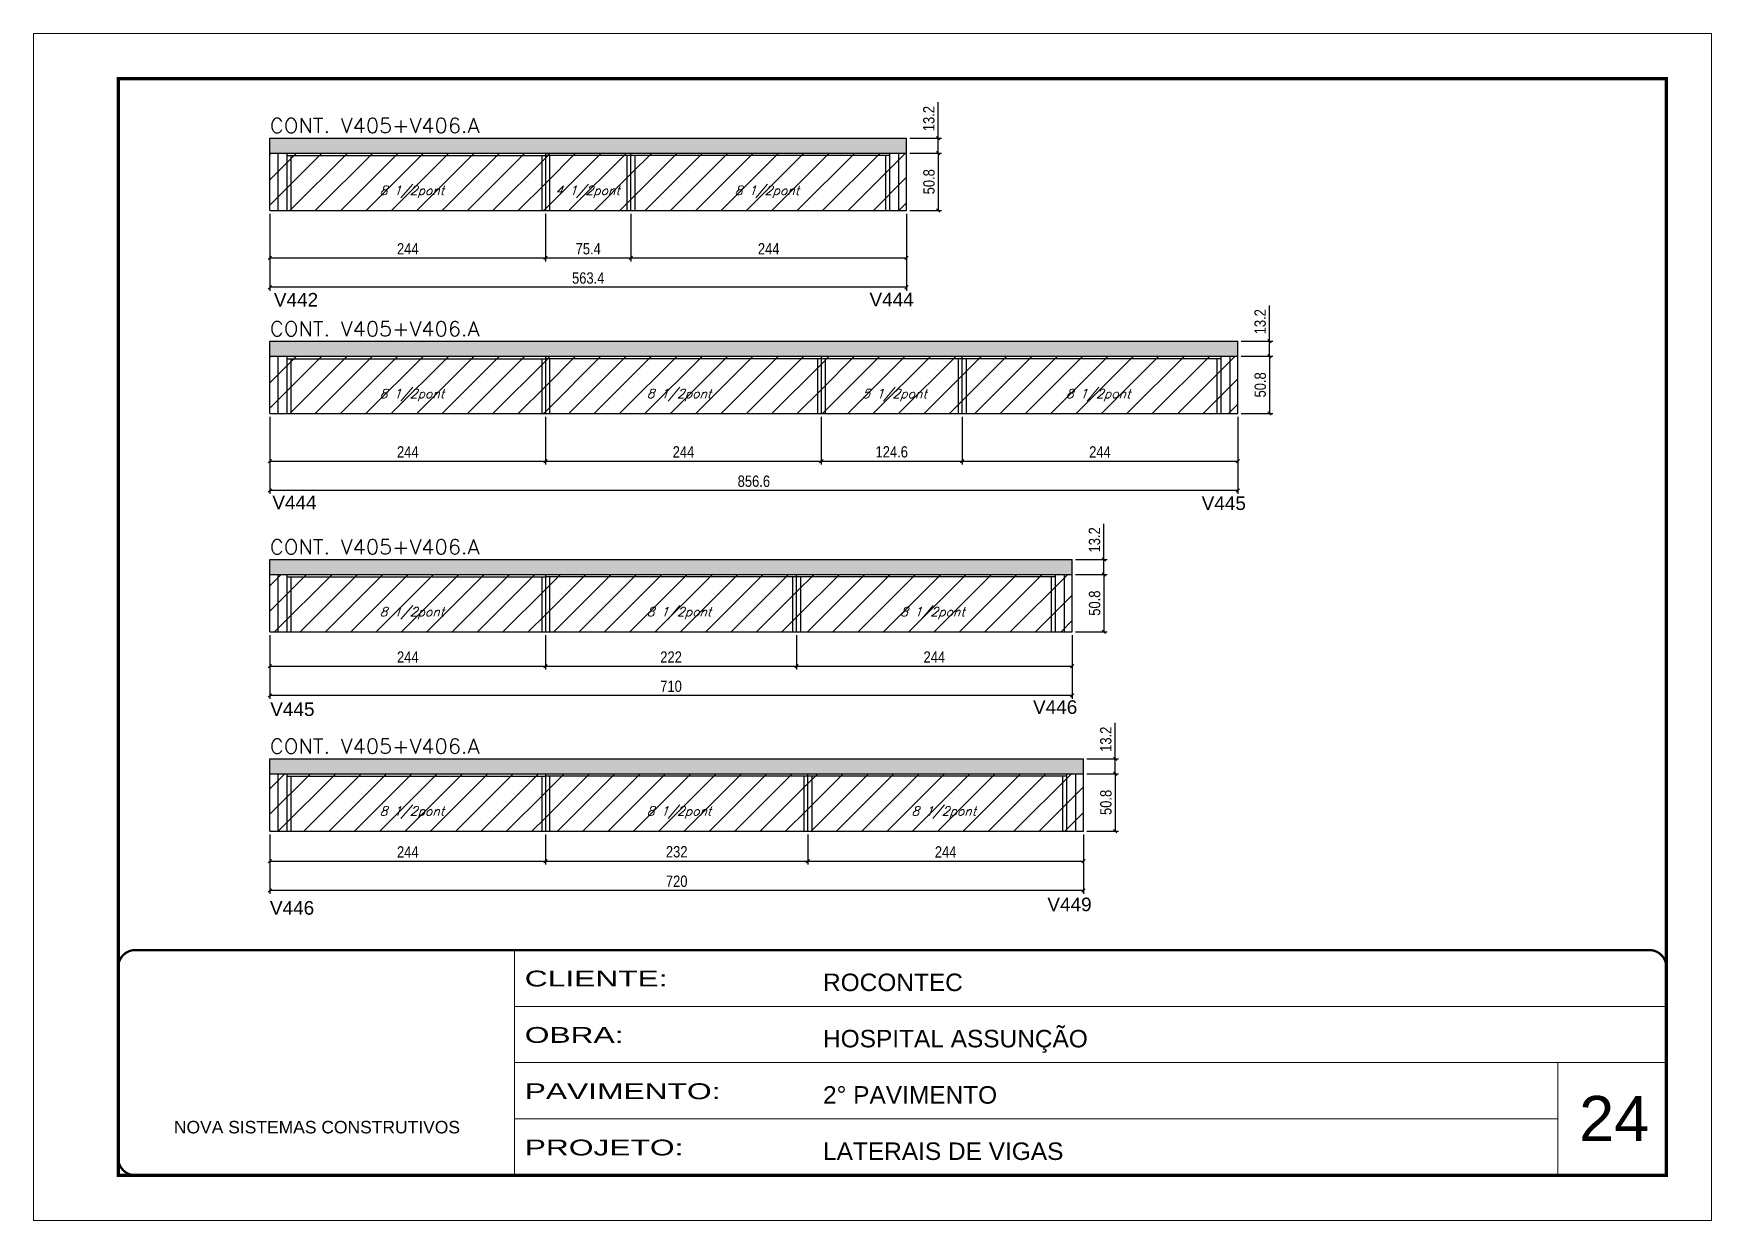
# Model space of a CAD drawing. Extents: x 137137 to 143418, y 10464 to 34486.
# Drawn here: x 141906 to 143391, y 27693 to 28743 of the extents above; entities that cross this region are included whole.
import ezdxf

# ---------------------------------------------------------------- set-up
doc = ezdxf.new("R2010")
doc.units = 0
doc.linetypes.add('CONTINUO', pattern=[0])
doc.linetypes.add('DASHED', pattern=[0.75, 0.5, -0.25])
for name, color, linetype in [('5', 5, 'Continuous'), ('COTA', 241, 'Continuous'), ('Painéis', 200, 'Continuous'), ('Reaproveitamento', 251, 'Continuous'), ('SARR_2.2x7', 40, 'Continuous'), ('SARR_3.5x7', 81, 'Continuous'), ('texto', 7, 'Continuous')]:
    doc.layers.add(name, color=color, linetype=linetype)
for name, color, linetype, lineweight in [('CARIMBO', 255, 'Continuous', 9), ('Folhas', 255, 'Continuous', 9), ('SARRAFO DE PRESSAO', 251, 'DASHED', 9), ('Texto Seção', 7, 'Continuous', 15)]:
    doc.layers.add(name, color=color, linetype=linetype, lineweight=lineweight)
doc.styles.add('ARIAL', font='arial.ttf')
doc.styles.add('COTA TECNICA', font='techl___.ttf', dxfattribs={"height": 10})
doc.styles.add('REGUA-120', font='ROMANS.shx', dxfattribs={"height": 15})
doc.styles.add('Romans', font='romans.shx')
doc.styles.get("Standard").update_dxf_attribs({"font": 'arial.ttf'})
doc.styles.add('Tecnologia', font='')
doc.styles.get('Tecnologia').set_extended_font_data('Forgotten Futurist')
doc.dimstyles.new('PAINEL', dxfattribs={"dimtxt": 10, "dimasz": 3, "dimexe": 3, "dimexo": 3, "dimgap": 3, "dimtad": 1, "dimdec": 1, "dimzin": 12, "dimdsep": 46, "dimtxsty": 'COTA TECNICA', "dimblk1": 'OBLIQUE', "dimblk2": 'OBLIQUE', "dimsah": 1, "dimcen": 0.9, "dimclrd": 4, "dimclre": 4, "dimclrt": 240, "dimadec": 1, "dimazin": 3, "dimtfac": 1, "dimtdec": 1, "dimtmove": 0, "dimatfit": 3, "dimfxl": 1, "dimtolj": 1, "dimtzin": 12, "dimarcsym": 0})
pattern_1 = [(45, (1585, -4e-12), (-11.2253202, 11.2253202), [])]

msp = doc.modelspace()

# ---------------------------------------------------------------- texts
at = {"layer": '5', "linetype": 'Continuous'}
for s, p in [('V442', (142118.48, 28501.43)), ('V444', (142645.66, 28501.59)), ('V444', (142117.12, 28322.04)), ('V445', (142939.61, 28321.43)), ('V445', (142115.29, 28139.2)), ('V446', (142790.37, 28141.07)), ('V449', (142803.07, 27966.49)), ('V446', (142115, 27963.37))]:
    msp.add_text(s, height=12, rotation=359.99996, dxfattribs=at).set_placement(p)
at = {"layer": 'CARIMBO', "style": 'ARIAL'}
msp.add_text('24', height=40, dxfattribs=at).set_placement((143273.65, 27763.04))
at = {"layer": 'texto', "color": 2, "char_height": 8, "attachment_point": 5, "style": 'Romans'}
for s, insert in [('{\\Q19;\\C256;8 1/2pont}', (142240.65, 28602.81)), ('{\\Q19;\\C256;4 1/2pont}', (142396.1, 28602.81)), ('{\\Q19;\\C256;8 1/2pont}', (142554.79, 28602.81)), ('{\\Q19;\\C256;8 1/2pont}', (142240.65, 28423.11)), ('{\\Q19;\\C256;8 1/2pont}', (142477.07, 28423.11)), ('{\\Q19;\\C256;5 1/2pont}', (142667.78, 28423.11)), ('{\\Q19;\\C256;8 1/2pont}', (142847.99, 28423.11)), ('{\\Q19;\\C256;8 1/2pont}', (142240.65, 28230.05)), ('{\\Q19;\\C256;8 1/2pont}', (142477.07, 28230.05)), ('{\\Q19;\\C256;8 1/2pont}', (142701.39, 28230.05)), ('{\\Q19;\\C256;8 1/2pont}', (142240.65, 28053.71)), ('{\\Q19;\\C256;8 1/2pont}', (142477.07, 28053.71)), ('{\\Q19;\\C256;8 1/2pont}', (142711.39, 28053.71))]:
    msp.add_mtext(s, dxfattribs=dict(at, insert=insert))
at = {"layer": 'Texto Seção', "style": 'REGUA-120', "width": 1.05}
for p in [(142115.02, 28654.97), (142115.02, 28475.27), (142115.02, 28282.21), (142115.02, 28105.86)]:
    msp.add_text('CONT. V405+V406.A', height=13, dxfattribs=at).set_placement(p)

# ---------------------------------------------------------------- blocks, each defined once
blk = doc.blocks.new('9999999999')
at = {"color": 30, "linetype": 'CONTINUO'}
for p, q in [((98564.6, 34230.2), (98564.6, 34429.4)), ((98564.6, 34379.6), (99584, 34379.6)), ((98564.6, 34329.8), (99488, 34329.8)), ((99584, 34329.8), (99488, 34329.8)), ((99488, 34329.8), (99488, 34230.2)), ((98564.6, 34280), (99488, 34280))]:
    blk.add_line(p, q, dxfattribs=at)
at = {"color": 30, "linetype": 'CONTINUO', "const_width": 2}
blk.add_lwpolyline([(99584, 34230.2), (99584, 34414.4, 0.414214), (99569, 34429.4), (98229, 34429.4, 0.414214), (98214, 34414.4), (98214, 34245.2, 0.414214), (98229, 34230.2), (99584, 34230.2)], format="xyb", dxfattribs=at)
at = {"layer": 'Folhas'}
blk.add_lwpolyline([(98139, 34190.2), (99624, 34190.2), (99624, 35240.2), (98139, 35240.2)], close=True, dxfattribs=at)
at = {"layer": 'Folhas', "color": 30, "const_width": 3}
blk.add_lwpolyline([(98214, 34230.2), (99584, 34230.2), (99584, 35200.2), (98214, 35200.2)], close=True, dxfattribs=at)
at = {"color": 7, "linetype": 'Continuous', "ltscale": 5, "style": 'ARIAL'}
for s, height, p in [('ROCONTEC', 15.48, (98837.7, 34393.1)), ('HOSPITAL ASSUNÇÃO', 15.483, (98837.7, 34343.3)), ('2° PAVIMENTO', 15.483, (98837.7, 34293.5)), ('NOVA SISTEMAS CONSTRUTIVOS', 11.059, (98263.2, 34267.2)), ('LATERAIS DE VIGAS', 15.483, (98837.7, 34243.7))]:
    blk.add_text(s, height=height, dxfattribs=at).set_placement(p)
at = {"layer": 'Folhas', "color": 7, "style": 'Tecnologia', "width": 1.5}
for s, p in [('CLIENTE:', (98573.7, 34397.2)), ('OBRA:', (98573.7, 34347.3)), ('PAVIMENTO:', (98573.7, 34297.5)), ('PROJETO:', (98573.7, 34247.7))]:
    blk.add_text(s, height=14, dxfattribs=at).set_placement(p)
blk = doc.blocks.new('_Oblique')
at = {"color": 0, "linetype": 'ByBlock', "lineweight": -2}
blk.add_line((-0.5, -0.5), (0.5, 0.5), dxfattribs=at)
blk = doc.blocks.new('*D511')
at = {"layer": 'COTA', "color": 4, "lineweight": -2, "ltscale": 25, "transparency": 16777216}
for p, q in [((142115, 28583.4), (142115, 28515.4)), ((142678.4, 28583.4), (142678.4, 28515.4)), ((142678.4, 28518.4), (142115, 28518.4))]:
    blk.add_line(p, q, dxfattribs=at)
at = {"layer": 'Defpoints', "color": 0, "ltscale": 25, "transparency": 16777216}
for p in [(142115, 28586.4), (142678.4, 28586.4), (142115, 28518.4)]:
    blk.add_point(p, dxfattribs=at)
at = {"layer": 'COTA', "color": 4, "lineweight": -2, "ltscale": 25, "transparency": 16777216, "xscale": 3, "yscale": 3, "zscale": 3, "rotation": 180}
blk.add_blockref('_Oblique', (142115, 28518.4), dxfattribs=at)
at = {"layer": 'COTA', "color": 4, "lineweight": -2, "ltscale": 25, "transparency": 16777216, "xscale": 3, "yscale": 3, "zscale": 3}
blk.add_blockref('_Oblique', (142678.4, 28518.4), dxfattribs=at)
at = {"layer": 'COTA', "color": 240, "ltscale": 25, "transparency": 16777216, "insert": (142396.7, 28526.6), "char_height": 10, "attachment_point": 5, "style": 'COTA TECNICA'}
blk.add_mtext('\\A1;563.4', dxfattribs=at)
blk = doc.blocks.new('*D512')
at = {"layer": 'COTA', "color": 4, "lineweight": -2, "ltscale": 25, "transparency": 16777216}
for p, q in [((142115, 28583.4), (142115, 28541.4)), ((142359, 28583.4), (142359, 28541.4)), ((142115, 28544.4), (142359, 28544.4))]:
    blk.add_line(p, q, dxfattribs=at)
at = {"layer": 'Defpoints', "color": 0, "ltscale": 25, "transparency": 16777216}
for p in [(142115, 28586.4), (142359, 28586.4), (142359, 28544.4)]:
    blk.add_point(p, dxfattribs=at)
at = {"layer": 'COTA', "color": 4, "lineweight": -2, "ltscale": 25, "transparency": 16777216, "xscale": 3, "yscale": 3, "zscale": 3, "rotation": 180}
blk.add_blockref('_Oblique', (142115, 28544.4), dxfattribs=at)
at = {"layer": 'COTA', "color": 4, "lineweight": -2, "ltscale": 25, "transparency": 16777216, "xscale": 3, "yscale": 3, "zscale": 3}
blk.add_blockref('_Oblique', (142359, 28544.4), dxfattribs=at)
at = {"layer": 'COTA', "color": 240, "ltscale": 25, "transparency": 16777216, "insert": (142237, 28552.5), "char_height": 10, "attachment_point": 5, "style": 'COTA TECNICA'}
blk.add_mtext('\\A1;244', dxfattribs=at)
blk = doc.blocks.new('*D513')
at = {"layer": 'COTA', "color": 4, "lineweight": -2, "ltscale": 25, "transparency": 16777216}
for p, q in [((142359, 28583.4), (142359, 28541.4)), ((142434.4, 28583.4), (142434.4, 28541.4)), ((142359, 28544.4), (142434.4, 28544.4))]:
    blk.add_line(p, q, dxfattribs=at)
at = {"layer": 'Defpoints', "color": 0, "ltscale": 25, "transparency": 16777216}
for p in [(142359, 28586.4), (142434.4, 28586.4), (142434.4, 28544.4)]:
    blk.add_point(p, dxfattribs=at)
at = {"layer": 'COTA', "color": 4, "lineweight": -2, "ltscale": 25, "transparency": 16777216, "xscale": 3, "yscale": 3, "zscale": 3, "rotation": 180}
blk.add_blockref('_Oblique', (142359, 28544.4), dxfattribs=at)
at = {"layer": 'COTA', "color": 4, "lineweight": -2, "ltscale": 25, "transparency": 16777216, "xscale": 3, "yscale": 3, "zscale": 3}
blk.add_blockref('_Oblique', (142434.4, 28544.4), dxfattribs=at)
at = {"layer": 'COTA', "color": 240, "ltscale": 25, "transparency": 16777216, "insert": (142396.7, 28552.5), "char_height": 10, "attachment_point": 5, "style": 'COTA TECNICA'}
blk.add_mtext('\\A1;75.4', dxfattribs=at)
blk = doc.blocks.new('*D514')
at = {"layer": 'COTA', "color": 4, "lineweight": -2, "ltscale": 25, "transparency": 16777216}
for p, q in [((142434.4, 28583.4), (142434.4, 28541.4)), ((142678.4, 28583.4), (142678.4, 28541.4)), ((142434.4, 28544.4), (142678.4, 28544.4))]:
    blk.add_line(p, q, dxfattribs=at)
at = {"layer": 'Defpoints', "color": 0, "ltscale": 25, "transparency": 16777216}
for p in [(142434.4, 28586.4), (142678.4, 28586.4), (142678.4, 28544.4)]:
    blk.add_point(p, dxfattribs=at)
at = {"layer": 'COTA', "color": 4, "lineweight": -2, "ltscale": 25, "transparency": 16777216, "xscale": 3, "yscale": 3, "zscale": 3, "rotation": 180}
blk.add_blockref('_Oblique', (142434.4, 28544.4), dxfattribs=at)
at = {"layer": 'COTA', "color": 4, "lineweight": -2, "ltscale": 25, "transparency": 16777216, "xscale": 3, "yscale": 3, "zscale": 3}
blk.add_blockref('_Oblique', (142678.4, 28544.4), dxfattribs=at)
at = {"layer": 'COTA', "color": 240, "ltscale": 25, "transparency": 16777216, "insert": (142556.4, 28552.5), "char_height": 10, "attachment_point": 5, "style": 'COTA TECNICA'}
blk.add_mtext('\\A1;244', dxfattribs=at)
blk = doc.blocks.new('*D515')
at = {"layer": 'COTA', "color": 4, "lineweight": -2, "ltscale": 25, "transparency": 16777216}
for p, q in [((142681.4, 28637.2), (142709.4, 28637.2)), ((142706.4, 28637.2), (142706.4, 28586.4)), ((142681.4, 28586.4), (142709.4, 28586.4))]:
    blk.add_line(p, q, dxfattribs=at)
at = {"layer": 'Defpoints', "color": 0, "ltscale": 25, "transparency": 16777216}
for p in [(142678.4, 28637.2), (142678.4, 28586.4), (142706.4, 28586.4)]:
    blk.add_point(p, dxfattribs=at)
at = {"layer": 'COTA', "color": 4, "lineweight": -2, "ltscale": 25, "transparency": 16777216, "xscale": 3, "yscale": 3, "zscale": 3}
for p, rotation in [((142706.4, 28637.2), 90), ((142706.4, 28586.4), 270)]:
    blk.add_blockref('_Oblique', p, dxfattribs=dict(at, rotation=rotation))
at = {"layer": 'COTA', "color": 240, "ltscale": 25, "transparency": 16777216, "insert": (142698.3, 28611.8), "char_height": 10, "attachment_point": 5, "rotation": 90, "style": 'COTA TECNICA'}
blk.add_mtext('\\A1;50.8', dxfattribs=at)
blk = doc.blocks.new('*D516')
at = {"layer": 'COTA', "color": 4, "lineweight": -2, "ltscale": 25, "transparency": 16777216}
for p, q in [((142706.4, 28650.4), (142706.4, 28682.1)), ((142681.4, 28650.4), (142709.4, 28650.4)), ((142706.4, 28637.2), (142706.4, 28650.4)), ((142681.4, 28637.2), (142709.4, 28637.2))]:
    blk.add_line(p, q, dxfattribs=at)
at = {"layer": 'Defpoints', "color": 0, "ltscale": 25, "transparency": 16777216}
for p in [(142678.4, 28650.4), (142706.4, 28650.4), (142678.4, 28637.2)]:
    blk.add_point(p, dxfattribs=at)
at = {"layer": 'COTA', "color": 4, "lineweight": -2, "ltscale": 25, "transparency": 16777216, "xscale": 3, "yscale": 3, "zscale": 3}
for p, rotation in [((142706.4, 28650.4), 90), ((142706.4, 28637.2), 270)]:
    blk.add_blockref('_Oblique', p, dxfattribs=dict(at, rotation=rotation))
at = {"layer": 'COTA', "color": 240, "ltscale": 25, "transparency": 16777216, "insert": (142698.2, 28667.7), "char_height": 10, "attachment_point": 5, "rotation": 90, "style": 'COTA TECNICA'}
blk.add_mtext('\\A1;13.2', dxfattribs=at)
blk = doc.blocks.new('*D517')
at = {"layer": 'COTA', "color": 4, "lineweight": -2, "ltscale": 25, "transparency": 16777216}
for p, q in [((142115, 28403.7), (142115, 28335.7)), ((142971.6, 28403.7), (142971.6, 28335.7)), ((142971.6, 28338.7), (142115, 28338.7))]:
    blk.add_line(p, q, dxfattribs=at)
at = {"layer": 'Defpoints', "color": 0, "ltscale": 25, "transparency": 16777216}
for p in [(142115, 28406.7), (142971.6, 28406.7), (142115, 28338.7)]:
    blk.add_point(p, dxfattribs=at)
at = {"layer": 'COTA', "color": 4, "lineweight": -2, "ltscale": 25, "transparency": 16777216, "xscale": 3, "yscale": 3, "zscale": 3, "rotation": 180}
blk.add_blockref('_Oblique', (142115, 28338.7), dxfattribs=at)
at = {"layer": 'COTA', "color": 4, "lineweight": -2, "ltscale": 25, "transparency": 16777216, "xscale": 3, "yscale": 3, "zscale": 3}
blk.add_blockref('_Oblique', (142971.6, 28338.7), dxfattribs=at)
at = {"layer": 'COTA', "color": 240, "ltscale": 25, "transparency": 16777216, "insert": (142543.3, 28346.8), "char_height": 10, "attachment_point": 5, "style": 'COTA TECNICA'}
blk.add_mtext('\\A1;856.6', dxfattribs=at)
blk = doc.blocks.new('*D494')
at = {"layer": 'COTA', "color": 4, "lineweight": -2, "ltscale": 25, "transparency": 16777216}
for p, q in [((142115, 28403.7), (142115, 28361.7)), ((142359, 28403.7), (142359, 28361.7)), ((142115, 28364.7), (142359, 28364.7))]:
    blk.add_line(p, q, dxfattribs=at)
at = {"layer": 'Defpoints', "color": 0, "ltscale": 25, "transparency": 16777216}
for p in [(142115, 28406.7), (142359, 28406.7), (142359, 28364.7)]:
    blk.add_point(p, dxfattribs=at)
at = {"layer": 'COTA', "color": 4, "lineweight": -2, "ltscale": 25, "transparency": 16777216, "xscale": 3, "yscale": 3, "zscale": 3, "rotation": 180}
blk.add_blockref('_Oblique', (142115, 28364.7), dxfattribs=at)
at = {"layer": 'COTA', "color": 4, "lineweight": -2, "ltscale": 25, "transparency": 16777216, "xscale": 3, "yscale": 3, "zscale": 3}
blk.add_blockref('_Oblique', (142359, 28364.7), dxfattribs=at)
at = {"layer": 'COTA', "color": 240, "ltscale": 25, "transparency": 16777216, "insert": (142237, 28372.8), "char_height": 10, "attachment_point": 5, "style": 'COTA TECNICA'}
blk.add_mtext('\\A1;244', dxfattribs=at)
blk = doc.blocks.new('*D493')
at = {"layer": 'COTA', "color": 4, "lineweight": -2, "ltscale": 25, "transparency": 16777216}
for p, q in [((142359, 28403.7), (142359, 28361.7)), ((142603, 28403.7), (142603, 28361.7)), ((142359, 28364.7), (142603, 28364.7))]:
    blk.add_line(p, q, dxfattribs=at)
at = {"layer": 'Defpoints', "color": 0, "ltscale": 25, "transparency": 16777216}
for p in [(142359, 28406.7), (142603, 28406.7), (142603, 28364.7)]:
    blk.add_point(p, dxfattribs=at)
at = {"layer": 'COTA', "color": 4, "lineweight": -2, "ltscale": 25, "transparency": 16777216, "xscale": 3, "yscale": 3, "zscale": 3, "rotation": 180}
blk.add_blockref('_Oblique', (142359, 28364.7), dxfattribs=at)
at = {"layer": 'COTA', "color": 4, "lineweight": -2, "ltscale": 25, "transparency": 16777216, "xscale": 3, "yscale": 3, "zscale": 3}
blk.add_blockref('_Oblique', (142603, 28364.7), dxfattribs=at)
at = {"layer": 'COTA', "color": 240, "ltscale": 25, "transparency": 16777216, "insert": (142481, 28372.8), "char_height": 10, "attachment_point": 5, "style": 'COTA TECNICA'}
blk.add_mtext('\\A1;244', dxfattribs=at)
blk = doc.blocks.new('*D495')
at = {"layer": 'COTA', "color": 4, "lineweight": -2, "ltscale": 25, "transparency": 16777216}
for p, q in [((142727.6, 28403.7), (142727.6, 28361.7)), ((142971.6, 28403.7), (142971.6, 28361.7)), ((142727.6, 28364.7), (142971.6, 28364.7))]:
    blk.add_line(p, q, dxfattribs=at)
at = {"layer": 'Defpoints', "color": 0, "ltscale": 25, "transparency": 16777216}
for p in [(142727.6, 28406.7), (142971.6, 28406.7), (142971.6, 28364.7)]:
    blk.add_point(p, dxfattribs=at)
at = {"layer": 'COTA', "color": 4, "lineweight": -2, "ltscale": 25, "transparency": 16777216, "xscale": 3, "yscale": 3, "zscale": 3, "rotation": 180}
blk.add_blockref('_Oblique', (142727.6, 28364.7), dxfattribs=at)
at = {"layer": 'COTA', "color": 4, "lineweight": -2, "ltscale": 25, "transparency": 16777216, "xscale": 3, "yscale": 3, "zscale": 3}
blk.add_blockref('_Oblique', (142971.6, 28364.7), dxfattribs=at)
at = {"layer": 'COTA', "color": 240, "ltscale": 25, "transparency": 16777216, "insert": (142849.6, 28372.8), "char_height": 10, "attachment_point": 5, "style": 'COTA TECNICA'}
blk.add_mtext('\\A1;244', dxfattribs=at)
blk = doc.blocks.new('*D496')
at = {"layer": 'COTA', "color": 4, "lineweight": -2, "ltscale": 25, "transparency": 16777216}
for p, q in [((142974.6, 28457.5), (143002.6, 28457.5)), ((142999.6, 28457.5), (142999.6, 28406.7)), ((142974.6, 28406.7), (143002.6, 28406.7))]:
    blk.add_line(p, q, dxfattribs=at)
at = {"layer": 'Defpoints', "color": 0, "ltscale": 25, "transparency": 16777216}
for p in [(142971.6, 28457.5), (142971.6, 28406.7), (142999.6, 28406.7)]:
    blk.add_point(p, dxfattribs=at)
at = {"layer": 'COTA', "color": 4, "lineweight": -2, "ltscale": 25, "transparency": 16777216, "xscale": 3, "yscale": 3, "zscale": 3}
for p, rotation in [((142999.6, 28457.5), 90), ((142999.6, 28406.7), 270)]:
    blk.add_blockref('_Oblique', p, dxfattribs=dict(at, rotation=rotation))
at = {"layer": 'COTA', "color": 240, "ltscale": 25, "transparency": 16777216, "insert": (142991.5, 28432.1), "char_height": 10, "attachment_point": 5, "rotation": 90, "style": 'COTA TECNICA'}
blk.add_mtext('\\A1;50.8', dxfattribs=at)
blk = doc.blocks.new('*D497')
at = {"layer": 'COTA', "color": 4, "lineweight": -2, "ltscale": 25, "transparency": 16777216}
for p, q in [((142999.6, 28470.7), (142999.6, 28502.4)), ((142974.6, 28470.7), (143002.6, 28470.7)), ((142999.6, 28457.5), (142999.6, 28470.7)), ((142974.6, 28457.5), (143002.6, 28457.5))]:
    blk.add_line(p, q, dxfattribs=at)
at = {"layer": 'Defpoints', "color": 0, "ltscale": 25, "transparency": 16777216}
for p in [(142971.6, 28470.7), (142999.6, 28470.7), (142971.6, 28457.5)]:
    blk.add_point(p, dxfattribs=at)
at = {"layer": 'COTA', "color": 4, "lineweight": -2, "ltscale": 25, "transparency": 16777216, "xscale": 3, "yscale": 3, "zscale": 3}
for p, rotation in [((142999.6, 28470.7), 90), ((142999.6, 28457.5), 270)]:
    blk.add_blockref('_Oblique', p, dxfattribs=dict(at, rotation=rotation))
at = {"layer": 'COTA', "color": 240, "ltscale": 25, "transparency": 16777216, "insert": (142991.4, 28488), "char_height": 10, "attachment_point": 5, "rotation": 90, "style": 'COTA TECNICA'}
blk.add_mtext('\\A1;13.2', dxfattribs=at)
blk = doc.blocks.new('*D498')
at = {"layer": 'COTA', "color": 4, "lineweight": -2, "ltscale": 25, "transparency": 16777216}
for p, q in [((142603, 28403.7), (142603, 28361.7)), ((142727.6, 28403.7), (142727.6, 28361.7)), ((142603, 28364.7), (142727.6, 28364.7))]:
    blk.add_line(p, q, dxfattribs=at)
at = {"layer": 'Defpoints', "color": 0, "ltscale": 25, "transparency": 16777216}
for p in [(142603, 28406.7), (142727.6, 28406.7), (142727.6, 28364.7)]:
    blk.add_point(p, dxfattribs=at)
at = {"layer": 'COTA', "color": 4, "lineweight": -2, "ltscale": 25, "transparency": 16777216, "xscale": 3, "yscale": 3, "zscale": 3, "rotation": 180}
blk.add_blockref('_Oblique', (142603, 28364.7), dxfattribs=at)
at = {"layer": 'COTA', "color": 4, "lineweight": -2, "ltscale": 25, "transparency": 16777216, "xscale": 3, "yscale": 3, "zscale": 3}
blk.add_blockref('_Oblique', (142727.6, 28364.7), dxfattribs=at)
at = {"layer": 'COTA', "color": 240, "ltscale": 25, "transparency": 16777216, "insert": (142665.3, 28372.8), "char_height": 10, "attachment_point": 5, "style": 'COTA TECNICA'}
blk.add_mtext('\\A1;124.6', dxfattribs=at)
blk = doc.blocks.new('*D499')
at = {"layer": 'COTA', "color": 4, "lineweight": -2, "ltscale": 25, "transparency": 16777216}
for p, q in [((142115, 28210.6), (142115, 28154.3)), ((142825, 28210.6), (142825, 28154.3)), ((142825, 28157.3), (142115, 28157.3))]:
    blk.add_line(p, q, dxfattribs=at)
at = {"layer": 'Defpoints', "color": 0, "ltscale": 25, "transparency": 16777216}
for p in [(142115, 28213.6), (142825, 28213.6), (142115, 28157.3)]:
    blk.add_point(p, dxfattribs=at)
at = {"layer": 'COTA', "color": 4, "lineweight": -2, "ltscale": 25, "transparency": 16777216, "xscale": 3, "yscale": 3, "zscale": 3, "rotation": 180}
blk.add_blockref('_Oblique', (142115, 28157.3), dxfattribs=at)
at = {"layer": 'COTA', "color": 4, "lineweight": -2, "ltscale": 25, "transparency": 16777216, "xscale": 3, "yscale": 3, "zscale": 3}
blk.add_blockref('_Oblique', (142825, 28157.3), dxfattribs=at)
at = {"layer": 'COTA', "color": 240, "ltscale": 25, "transparency": 16777216, "insert": (142470, 28165.4), "char_height": 10, "attachment_point": 5, "style": 'COTA TECNICA'}
blk.add_mtext('\\A1;710', dxfattribs=at)
blk = doc.blocks.new('*D500')
at = {"layer": 'COTA', "color": 4, "lineweight": -2, "ltscale": 25, "transparency": 16777216}
for p, q in [((142115, 28210.6), (142115, 28180.3)), ((142359, 28210.6), (142359, 28180.3)), ((142115, 28183.3), (142359, 28183.3))]:
    blk.add_line(p, q, dxfattribs=at)
at = {"layer": 'Defpoints', "color": 0, "ltscale": 25, "transparency": 16777216}
for p in [(142115, 28213.6), (142359, 28213.6), (142359, 28183.3)]:
    blk.add_point(p, dxfattribs=at)
at = {"layer": 'COTA', "color": 4, "lineweight": -2, "ltscale": 25, "transparency": 16777216, "xscale": 3, "yscale": 3, "zscale": 3, "rotation": 180}
blk.add_blockref('_Oblique', (142115, 28183.3), dxfattribs=at)
at = {"layer": 'COTA', "color": 4, "lineweight": -2, "ltscale": 25, "transparency": 16777216, "xscale": 3, "yscale": 3, "zscale": 3}
blk.add_blockref('_Oblique', (142359, 28183.3), dxfattribs=at)
at = {"layer": 'COTA', "color": 240, "ltscale": 25, "transparency": 16777216, "insert": (142237, 28191.3), "char_height": 10, "attachment_point": 5, "style": 'COTA TECNICA'}
blk.add_mtext('\\A1;244', dxfattribs=at)
blk = doc.blocks.new('*D501')
at = {"layer": 'COTA', "color": 4, "lineweight": -2, "ltscale": 25, "transparency": 16777216}
for p, q in [((142359, 28210.6), (142359, 28180.3)), ((142581, 28210.6), (142581, 28180.3)), ((142359, 28183.3), (142581, 28183.3))]:
    blk.add_line(p, q, dxfattribs=at)
at = {"layer": 'Defpoints', "color": 0, "ltscale": 25, "transparency": 16777216}
for p in [(142359, 28213.6), (142581, 28213.6), (142581, 28183.3)]:
    blk.add_point(p, dxfattribs=at)
at = {"layer": 'COTA', "color": 4, "lineweight": -2, "ltscale": 25, "transparency": 16777216, "xscale": 3, "yscale": 3, "zscale": 3, "rotation": 180}
blk.add_blockref('_Oblique', (142359, 28183.3), dxfattribs=at)
at = {"layer": 'COTA', "color": 4, "lineweight": -2, "ltscale": 25, "transparency": 16777216, "xscale": 3, "yscale": 3, "zscale": 3}
blk.add_blockref('_Oblique', (142581, 28183.3), dxfattribs=at)
at = {"layer": 'COTA', "color": 240, "ltscale": 25, "transparency": 16777216, "insert": (142470, 28191.3), "char_height": 10, "attachment_point": 5, "style": 'COTA TECNICA'}
blk.add_mtext('\\A1;222', dxfattribs=at)
blk = doc.blocks.new('*D502')
at = {"layer": 'COTA', "color": 4, "lineweight": -2, "ltscale": 25, "transparency": 16777216}
for p, q in [((142581, 28210.6), (142581, 28180.3)), ((142825, 28210.6), (142825, 28180.3)), ((142581, 28183.3), (142825, 28183.3))]:
    blk.add_line(p, q, dxfattribs=at)
at = {"layer": 'Defpoints', "color": 0, "ltscale": 25, "transparency": 16777216}
for p in [(142581, 28213.6), (142825, 28213.6), (142825, 28183.3)]:
    blk.add_point(p, dxfattribs=at)
at = {"layer": 'COTA', "color": 4, "lineweight": -2, "ltscale": 25, "transparency": 16777216, "xscale": 3, "yscale": 3, "zscale": 3, "rotation": 180}
blk.add_blockref('_Oblique', (142581, 28183.3), dxfattribs=at)
at = {"layer": 'COTA', "color": 4, "lineweight": -2, "ltscale": 25, "transparency": 16777216, "xscale": 3, "yscale": 3, "zscale": 3}
blk.add_blockref('_Oblique', (142825, 28183.3), dxfattribs=at)
at = {"layer": 'COTA', "color": 240, "ltscale": 25, "transparency": 16777216, "insert": (142703, 28191.3), "char_height": 10, "attachment_point": 5, "style": 'COTA TECNICA'}
blk.add_mtext('\\A1;244', dxfattribs=at)
blk = doc.blocks.new('*D503')
at = {"layer": 'COTA', "color": 4, "lineweight": -2, "ltscale": 25, "transparency": 16777216}
for p, q in [((142828, 28264.4), (142856, 28264.4)), ((142853, 28264.4), (142853, 28213.6)), ((142828, 28213.6), (142856, 28213.6))]:
    blk.add_line(p, q, dxfattribs=at)
at = {"layer": 'Defpoints', "color": 0, "ltscale": 25, "transparency": 16777216}
for p in [(142825, 28264.4), (142825, 28213.6), (142853, 28213.6)]:
    blk.add_point(p, dxfattribs=at)
at = {"layer": 'COTA', "color": 4, "lineweight": -2, "ltscale": 25, "transparency": 16777216, "xscale": 3, "yscale": 3, "zscale": 3}
for p, rotation in [((142853, 28264.4), 90), ((142853, 28213.6), 270)]:
    blk.add_blockref('_Oblique', p, dxfattribs=dict(at, rotation=rotation))
at = {"layer": 'COTA', "color": 240, "ltscale": 25, "transparency": 16777216, "insert": (142844.9, 28239), "char_height": 10, "attachment_point": 5, "rotation": 90, "style": 'COTA TECNICA'}
blk.add_mtext('\\A1;50.8', dxfattribs=at)
blk = doc.blocks.new('*D504')
at = {"layer": 'COTA', "color": 4, "lineweight": -2, "ltscale": 25, "transparency": 16777216}
for p, q in [((142853, 28277.6), (142853, 28309.3)), ((142828, 28277.6), (142856, 28277.6)), ((142853, 28264.4), (142853, 28277.6)), ((142828, 28264.4), (142856, 28264.4))]:
    blk.add_line(p, q, dxfattribs=at)
at = {"layer": 'Defpoints', "color": 0, "ltscale": 25, "transparency": 16777216}
for p in [(142825, 28277.6), (142853, 28277.6), (142825, 28264.4)]:
    blk.add_point(p, dxfattribs=at)
at = {"layer": 'COTA', "color": 4, "lineweight": -2, "ltscale": 25, "transparency": 16777216, "xscale": 3, "yscale": 3, "zscale": 3}
for p, rotation in [((142853, 28277.6), 90), ((142853, 28264.4), 270)]:
    blk.add_blockref('_Oblique', p, dxfattribs=dict(at, rotation=rotation))
at = {"layer": 'COTA', "color": 240, "ltscale": 25, "transparency": 16777216, "insert": (142844.8, 28295), "char_height": 10, "attachment_point": 5, "rotation": 90, "style": 'COTA TECNICA'}
blk.add_mtext('\\A1;13.2', dxfattribs=at)
blk = doc.blocks.new('*D505')
at = {"layer": 'COTA', "color": 4, "lineweight": -2, "ltscale": 25, "transparency": 16777216}
for p, q in [((142115, 28034.3), (142115, 27981.8)), ((142835, 28034.3), (142835, 27981.8)), ((142835, 27984.8), (142115, 27984.8))]:
    blk.add_line(p, q, dxfattribs=at)
at = {"layer": 'Defpoints', "color": 0, "ltscale": 25, "transparency": 16777216}
for p in [(142115, 28037.3), (142835, 28037.3), (142115, 27984.8)]:
    blk.add_point(p, dxfattribs=at)
at = {"layer": 'COTA', "color": 4, "lineweight": -2, "ltscale": 25, "transparency": 16777216, "xscale": 3, "yscale": 3, "zscale": 3, "rotation": 180}
blk.add_blockref('_Oblique', (142115, 27984.8), dxfattribs=at)
at = {"layer": 'COTA', "color": 4, "lineweight": -2, "ltscale": 25, "transparency": 16777216, "xscale": 3, "yscale": 3, "zscale": 3}
blk.add_blockref('_Oblique', (142835, 27984.8), dxfattribs=at)
at = {"layer": 'COTA', "color": 240, "ltscale": 25, "transparency": 16777216, "insert": (142475, 27992.9), "char_height": 10, "attachment_point": 5, "style": 'COTA TECNICA'}
blk.add_mtext('\\A1;720', dxfattribs=at)
blk = doc.blocks.new('*D506')
at = {"layer": 'COTA', "color": 4, "lineweight": -2, "ltscale": 25, "transparency": 16777216}
for p, q in [((142115, 28034.3), (142115, 28007.8)), ((142359, 28034.3), (142359, 28007.8)), ((142115, 28010.8), (142359, 28010.8))]:
    blk.add_line(p, q, dxfattribs=at)
at = {"layer": 'Defpoints', "color": 0, "ltscale": 25, "transparency": 16777216}
for p in [(142115, 28037.3), (142359, 28037.3), (142359, 28010.8)]:
    blk.add_point(p, dxfattribs=at)
at = {"layer": 'COTA', "color": 4, "lineweight": -2, "ltscale": 25, "transparency": 16777216, "xscale": 3, "yscale": 3, "zscale": 3, "rotation": 180}
blk.add_blockref('_Oblique', (142115, 28010.8), dxfattribs=at)
at = {"layer": 'COTA', "color": 4, "lineweight": -2, "ltscale": 25, "transparency": 16777216, "xscale": 3, "yscale": 3, "zscale": 3}
blk.add_blockref('_Oblique', (142359, 28010.8), dxfattribs=at)
at = {"layer": 'COTA', "color": 240, "ltscale": 25, "transparency": 16777216, "insert": (142237, 28018.9), "char_height": 10, "attachment_point": 5, "style": 'COTA TECNICA'}
blk.add_mtext('\\A1;244', dxfattribs=at)
blk = doc.blocks.new('*D507')
at = {"layer": 'COTA', "color": 4, "lineweight": -2, "ltscale": 25, "transparency": 16777216}
for p, q in [((142359, 28034.3), (142359, 28007.8)), ((142591, 28034.3), (142591, 28007.8)), ((142359, 28010.8), (142591, 28010.8))]:
    blk.add_line(p, q, dxfattribs=at)
at = {"layer": 'Defpoints', "color": 0, "ltscale": 25, "transparency": 16777216}
for p in [(142359, 28037.3), (142591, 28037.3), (142591, 28010.8)]:
    blk.add_point(p, dxfattribs=at)
at = {"layer": 'COTA', "color": 4, "lineweight": -2, "ltscale": 25, "transparency": 16777216, "xscale": 3, "yscale": 3, "zscale": 3, "rotation": 180}
blk.add_blockref('_Oblique', (142359, 28010.8), dxfattribs=at)
at = {"layer": 'COTA', "color": 4, "lineweight": -2, "ltscale": 25, "transparency": 16777216, "xscale": 3, "yscale": 3, "zscale": 3}
blk.add_blockref('_Oblique', (142591, 28010.8), dxfattribs=at)
at = {"layer": 'COTA', "color": 240, "ltscale": 25, "transparency": 16777216, "insert": (142475, 28019), "char_height": 10, "attachment_point": 5, "style": 'COTA TECNICA'}
blk.add_mtext('\\A1;232', dxfattribs=at)
blk = doc.blocks.new('*D508')
at = {"layer": 'COTA', "color": 4, "lineweight": -2, "ltscale": 25, "transparency": 16777216}
for p, q in [((142591, 28034.3), (142591, 28007.8)), ((142835, 28034.3), (142835, 28007.8)), ((142591, 28010.8), (142835, 28010.8))]:
    blk.add_line(p, q, dxfattribs=at)
at = {"layer": 'Defpoints', "color": 0, "ltscale": 25, "transparency": 16777216}
for p in [(142591, 28037.3), (142835, 28037.3), (142835, 28010.8)]:
    blk.add_point(p, dxfattribs=at)
at = {"layer": 'COTA', "color": 4, "lineweight": -2, "ltscale": 25, "transparency": 16777216, "xscale": 3, "yscale": 3, "zscale": 3, "rotation": 180}
blk.add_blockref('_Oblique', (142591, 28010.8), dxfattribs=at)
at = {"layer": 'COTA', "color": 4, "lineweight": -2, "ltscale": 25, "transparency": 16777216, "xscale": 3, "yscale": 3, "zscale": 3}
blk.add_blockref('_Oblique', (142835, 28010.8), dxfattribs=at)
at = {"layer": 'COTA', "color": 240, "ltscale": 25, "transparency": 16777216, "insert": (142713, 28018.9), "char_height": 10, "attachment_point": 5, "style": 'COTA TECNICA'}
blk.add_mtext('\\A1;244', dxfattribs=at)
blk = doc.blocks.new('*D509')
at = {"layer": 'COTA', "color": 4, "lineweight": -2, "ltscale": 25, "transparency": 16777216}
for p, q in [((142838, 28088.1), (142866, 28088.1)), ((142863, 28088.1), (142863, 28037.3)), ((142838, 28037.3), (142866, 28037.3))]:
    blk.add_line(p, q, dxfattribs=at)
at = {"layer": 'Defpoints', "color": 0, "ltscale": 25, "transparency": 16777216}
for p in [(142835, 28088.1), (142835, 28037.3), (142863, 28037.3)]:
    blk.add_point(p, dxfattribs=at)
at = {"layer": 'COTA', "color": 4, "lineweight": -2, "ltscale": 25, "transparency": 16777216, "xscale": 3, "yscale": 3, "zscale": 3}
for p, rotation in [((142863, 28088.1), 90), ((142863, 28037.3), 270)]:
    blk.add_blockref('_Oblique', p, dxfattribs=dict(at, rotation=rotation))
at = {"layer": 'COTA', "color": 240, "ltscale": 25, "transparency": 16777216, "insert": (142854.9, 28062.7), "char_height": 10, "attachment_point": 5, "rotation": 90, "style": 'COTA TECNICA'}
blk.add_mtext('\\A1;50.8', dxfattribs=at)
blk = doc.blocks.new('*D510')
at = {"layer": 'COTA', "color": 4, "lineweight": -2, "ltscale": 25, "transparency": 16777216}
for p, q in [((142863, 28101.3), (142863, 28133)), ((142838, 28101.3), (142866, 28101.3)), ((142863, 28088.1), (142863, 28101.3)), ((142838, 28088.1), (142866, 28088.1))]:
    blk.add_line(p, q, dxfattribs=at)
at = {"layer": 'Defpoints', "color": 0, "ltscale": 25, "transparency": 16777216}
for p in [(142835, 28101.3), (142863, 28101.3), (142835, 28088.1)]:
    blk.add_point(p, dxfattribs=at)
at = {"layer": 'COTA', "color": 4, "lineweight": -2, "ltscale": 25, "transparency": 16777216, "xscale": 3, "yscale": 3, "zscale": 3}
for p, rotation in [((142863, 28101.3), 90), ((142863, 28088.1), 270)]:
    blk.add_blockref('_Oblique', p, dxfattribs=dict(at, rotation=rotation))
at = {"layer": 'COTA', "color": 240, "ltscale": 25, "transparency": 16777216, "insert": (142854.8, 28118.6), "char_height": 10, "attachment_point": 5, "rotation": 90, "style": 'COTA TECNICA'}
blk.add_mtext('\\A1;13.2', dxfattribs=at)

# ---------------------------------------------------------------- dimensions: what is measured, and where the dimension line sits
at = {"layer": 'COTA', "ltscale": 25}
for base, p1, p2, picture, middle in [((142706.43, 28650.36), (142678.44, 28637.16), (142678.44, 28650.36), '*D516', (142698.21, 28667.72)), ((142706.43, 28586.36), (142678.44, 28637.16), (142678.44, 28586.36), '*D515', (142698.3, 28611.76)), ((142999.63, 28470.66), (142971.64, 28457.46), (142971.64, 28470.66), '*D497', (142991.41, 28488.03)), ((142999.63, 28406.66), (142971.64, 28457.46), (142971.64, 28406.66), '*D496', (142991.5, 28432.06)), ((142853.03, 28277.6), (142825.04, 28264.4), (142825.04, 28277.6), '*D504', (142844.81, 28294.97)), ((142853.03, 28213.6), (142825.04, 28264.4), (142825.04, 28213.6), '*D503', (142844.9, 28239)), ((142863.03, 28101.26), (142835.04, 28088.06), (142835.04, 28101.26), '*D510', (142854.81, 28118.62)), ((142863.03, 28037.26), (142835.04, 28088.06), (142835.04, 28037.26), '*D509', (142854.9, 28062.66))]:
    dim = msp.add_linear_dim(base=base, p1=p1, p2=p2, angle=90, dimstyle='PAINEL', dxfattribs=at)
    dim.commit()
    dim.dimension.update_dxf_attribs({"geometry": picture, "text_midpoint": middle})
for base, p1, p2, picture, middle in [((142115.04, 28518.4), (142678.44, 28586.36), (142115.04, 28586.36), '*D511', (142396.74, 28526.61)), ((142359.04, 28544.38), (142115.04, 28586.36), (142359.04, 28586.36), '*D512', (142237.04, 28552.46)), ((142434.44, 28544.38), (142359.04, 28586.36), (142434.44, 28586.36), '*D513', (142396.74, 28552.49)), ((142115.04, 28338.7), (142971.64, 28406.66), (142115.04, 28406.66), '*D517', (142543.34, 28346.83)), ((142359.04, 28364.69), (142115.04, 28406.66), (142359.04, 28406.66), '*D494', (142237.04, 28372.76)), ((142603.04, 28364.69), (142359.04, 28406.66), (142603.04, 28406.66), '*D493', (142481.04, 28372.76)), ((142727.64, 28364.69), (142603.04, 28406.66), (142727.64, 28406.66), '*D498', (142665.34, 28372.79)), ((142115.04, 28157.28), (142825.04, 28213.6), (142115.04, 28213.6), '*D499', (142470.04, 28165.38)), ((142359.04, 28183.27), (142115.04, 28213.6), (142359.04, 28213.6), '*D500', (142237.04, 28191.34)), ((142581.04, 28183.27), (142359.04, 28213.6), (142581.04, 28213.6), '*D501', (142470.04, 28191.27)), ((142115.04, 27984.81), (142835.04, 28037.26), (142115.04, 28037.26), '*D505', (142475.04, 27992.92)), ((142359.04, 28010.8), (142115.04, 28037.26), (142359.04, 28037.26), '*D506', (142237.04, 28018.87)), ((142591.04, 28010.8), (142359.04, 28037.26), (142591.04, 28037.26), '*D507', (142475.04, 28019.02))]:
    dim = msp.add_linear_dim(base=base, p1=p1, p2=p2, dimstyle='PAINEL', dxfattribs=at)
    dim.commit()
    dim.dimension.update_dxf_attribs({"geometry": picture, "text_midpoint": middle})
for base, p1, p2, picture, middle in [((142678.44, 28544.38), (142434.44, 28586.36), (142678.44, 28586.36), '*D514', (142556.44, 28552.46)), ((142971.64, 28364.69), (142727.64, 28406.66), (142971.64, 28406.66), '*D495', (142849.64, 28372.76)), ((142825.04, 28183.27), (142581.04, 28213.6), (142825.04, 28213.6), '*D502', (142703.04, 28191.34)), ((142835.04, 28010.8), (142591.04, 28037.26), (142835.04, 28037.26), '*D508', (142713.04, 28018.87))]:
    dim = msp.add_linear_dim(base=base, p1=p1, p2=p2, dimstyle='PAINEL', override={"dimtmove": 1}, dxfattribs=at)
    dim.commit()
    dim.dimension.update_dxf_attribs({"geometry": picture, "text_midpoint": middle})

# ---------------------------------------------------------------- hatches: boundary and pattern name
at = {"layer": 'COTA', "linetype": 'ByBlock'}
h = msp.add_hatch(dxfattribs=at)
h.set_pattern_fill('AR-CONC', color=256, scale=0.03)
h.set_pattern_definition([(50, (2917.944, -4542.2667), (5.46554007, -0.47817257), [0.5715, -6.2865]), (355, (2917.944, -4542.267), (-1.05730264, 5.73170536), [0.4572, -5.02921753]), (100.4514447, (2918.3995, -4542.3066), (4.40823741, 5.25353256), [0.48570026, -5.34270734]), (46.1842, (2917.944, -4540.743), (8.13237123, -1.26126984), [0.85725, -9.42975]), (96.6355576, (2918.622, -4540.848), (7.122124, 7.42278374), [0.7285507, -8.01406824]), (351.184151, (2917.944, -4540.743), (7.122124, 7.42278374), [0.685799, -7.54379196]), (21, (2918.706, -4541.1237), (4.54843174, -3.06795595), [0.5715, -6.2865]), (326, (2918.706, -4541.124), (1.85406085, 5.52563898), [0.4572, -5.0292]), (71.451445, (2919.085, -4541.3794), (6.40249258, 2.45768307), [0.48570026, -5.34269813]), (37.5, (2917.944, -4542.2667), (0.092658098, 2.536651166), [0, -4.96824, 0, -5.1054, 0, -5.04825]), (7.5, (2917.944, -4542.2667), (2.004589875, 3.005417245), [0, -2.91084, 0, -4.85394, 0, -1.92405]), (327.5, (2916.2448, -4542.2667), (4.067717855, -0.17186232), [0, -1.905, 0, -5.9436, 0, -7.8867]), (317.5, (2915.4828, -4542.2667), (4.44387544, 0.76279473), [0, -2.4765, 0, -3.94716, 0, -5.6007])])
h.paths.add_polyline_path([(142678.44, 28637.16), (142678.44, 28650.36), (142115.04, 28650.36), (142115.04, 28637.16)])
h = msp.add_hatch(dxfattribs=at)
h.set_pattern_fill('AR-CONC', color=256, scale=0.03)
h.set_pattern_definition([(50, (2863.544, -4721.9605), (5.46554007, -0.47817257), [0.5715, -6.2865]), (355, (2863.544, -4721.9605), (-1.05730264, 5.73170536), [0.4572, -5.02921753]), (100.4514447, (2863.9995, -4722.0004), (4.40823741, 5.25353256), [0.48570026, -5.34270734]), (46.1842, (2863.544, -4720.4365), (8.13237123, -1.26126984), [0.85725, -9.42975]), (96.6355576, (2864.222, -4720.542), (7.122124, 7.42278374), [0.7285507, -8.01406824]), (351.184151, (2863.544, -4720.4365), (7.122124, 7.42278374), [0.685799, -7.54379196]), (21, (2864.306, -4720.8175), (4.54843174, -3.06795595), [0.5715, -6.2865]), (326, (2864.306, -4720.8175), (1.85406085, 5.52563898), [0.4572, -5.0292]), (71.451445, (2864.685, -4721.073), (6.40249258, 2.45768307), [0.48570026, -5.34269813]), (37.5, (2863.544, -4721.9605), (0.092658098, 2.536651166), [0, -4.96824, 0, -5.1054, 0, -5.04825]), (7.5, (2863.544, -4721.9605), (2.004589875, 3.005417245), [0, -2.91084, 0, -4.85394, 0, -1.92405]), (327.5, (2861.8448, -4721.9605), (4.067717855, -0.17186232), [0, -1.905, 0, -5.9436, 0, -7.8867]), (317.5, (2861.0828, -4721.9605), (4.44387544, 0.76279473), [0, -2.4765, 0, -3.94716, 0, -5.6007])])
h.paths.add_polyline_path([(142971.64, 28457.46), (142971.64, 28470.66), (142115.04, 28470.66), (142115.04, 28457.46)])
h = msp.add_hatch(dxfattribs=at)
h.set_pattern_fill('AR-CONC', color=256, scale=0.03)
h.set_pattern_definition([(50, (2863.544, -4915.0245), (5.46554007, -0.47817257), [0.5715, -6.2865]), (355, (2863.544, -4915.0245), (-1.05730264, 5.73170536), [0.4572, -5.02921753]), (100.4514447, (2863.9995, -4915.0643), (4.40823741, 5.25353256), [0.48570026, -5.34270734]), (46.1842, (2863.544, -4913.5005), (8.13237123, -1.26126984), [0.85725, -9.42975]), (96.6355576, (2864.222, -4913.6056), (7.122124, 7.42278374), [0.7285507, -8.01406824]), (351.184151, (2863.544, -4913.5005), (7.122124, 7.42278374), [0.685799, -7.54379196]), (21, (2864.306, -4913.8815), (4.54843174, -3.06795595), [0.5715, -6.2865]), (326, (2864.306, -4913.8815), (1.85406085, 5.52563898), [0.4572, -5.0292]), (71.451445, (2864.685, -4914.137), (6.40249258, 2.45768307), [0.48570026, -5.34269813]), (37.5, (2863.544, -4915.0245), (0.092658098, 2.536651166), [0, -4.96824, 0, -5.1054, 0, -5.04825]), (7.5, (2863.544, -4915.0245), (2.004589875, 3.005417245), [0, -2.91084, 0, -4.85394, 0, -1.92405]), (327.5, (2861.8448, -4915.0245), (4.067717855, -0.17186232), [0, -1.905, 0, -5.9436, 0, -7.8867]), (317.5, (2861.0828, -4915.0245), (4.44387544, 0.76279473), [0, -2.4765, 0, -3.94716, 0, -5.6007])])
h.paths.add_polyline_path([(142825.04, 28264.4), (142825.04, 28277.6), (142115.04, 28277.6), (142115.04, 28264.4)])
h = msp.add_hatch(dxfattribs=at)
h.set_pattern_fill('AR-CONC', color=256, scale=0.03)
h.set_pattern_definition([(50, (2863.544, -5091.3683), (5.46554007, -0.47817257), [0.5715, -6.2865]), (355, (2863.544, -5091.368), (-1.05730264, 5.73170536), [0.4572, -5.02921753]), (100.4514447, (2863.9995, -5091.408), (4.40823741, 5.25353256), [0.48570026, -5.34270734]), (46.1842, (2863.544, -5089.844), (8.13237123, -1.26126984), [0.85725, -9.42975]), (96.6355576, (2864.222, -5089.949), (7.122124, 7.42278374), [0.7285507, -8.01406824]), (351.184151, (2863.544, -5089.844), (7.122124, 7.42278374), [0.685799, -7.54379196]), (21, (2864.306, -5090.2253), (4.54843174, -3.06795595), [0.5715, -6.2865]), (326, (2864.306, -5090.225), (1.85406085, 5.52563898), [0.4572, -5.0292]), (71.451445, (2864.685, -5090.481), (6.40249258, 2.45768307), [0.48570026, -5.34269813]), (37.5, (2863.544, -5091.3683), (0.092658098, 2.536651166), [0, -4.96824, 0, -5.1054, 0, -5.04825]), (7.5, (2863.544, -5091.3683), (2.004589875, 3.005417245), [0, -2.91084, 0, -4.85394, 0, -1.92405]), (327.5, (2861.8448, -5091.3683), (4.067717855, -0.17186232), [0, -1.905, 0, -5.9436, 0, -7.8867]), (317.5, (2861.0828, -5091.3683), (4.44387544, 0.76279473), [0, -2.4765, 0, -3.94716, 0, -5.6007])])
h.paths.add_polyline_path([(142835.04, 28088.06), (142835.04, 28101.26), (142115.04, 28101.26), (142115.04, 28088.06)])
at = {"layer": 'Reaproveitamento', "ltscale": 25}
h = msp.add_hatch(dxfattribs=at)
h.set_pattern_fill('ANSI31', color=256, scale=5)
h.set_pattern_definition(pattern_1)
h.paths.add_polyline_path([(142359.04, 28586.36), (142359.04, 28637.16), (142115.04, 28637.16), (142115.04, 28586.36)])
h.paths.add_polyline_path([(142204.28, 28594.82), (142271.9, 28594.82), (142277.4, 28610.79), (142209.78, 28610.79)], flags=24)
h = msp.add_hatch(dxfattribs=at)
h.set_pattern_fill('ANSI31', color=256, scale=5)
h.set_pattern_definition(pattern_1)
h.paths.add_polyline_path([(142359.04, 28637.16), (142359.04, 28586.36), (142434.44, 28586.36), (142434.44, 28637.16)])
h.paths.add_polyline_path([(142359.54, 28594.82), (142427.16, 28594.82), (142432.66, 28610.79), (142365.04, 28610.79)], flags=24)
h = msp.add_hatch(dxfattribs=at)
h.set_pattern_fill('ANSI31', color=256, scale=5)
h.set_pattern_definition(pattern_1)
h.paths.add_polyline_path([(142434.44, 28637.16), (142434.44, 28586.36), (142678.44, 28586.36), (142678.44, 28637.16)])
h.paths.add_polyline_path([(142518.42, 28594.82), (142586.04, 28594.82), (142591.54, 28610.79), (142523.92, 28610.79)], flags=24)
h = msp.add_hatch(dxfattribs=at)
h.set_pattern_fill('ANSI31', color=256, scale=5)
h.set_pattern_definition(pattern_1)
h.paths.add_polyline_path([(142359.04, 28406.66), (142359.04, 28457.46), (142115.04, 28457.46), (142115.04, 28406.66)])
h.paths.add_polyline_path([(142204.28, 28415.13), (142271.9, 28415.13), (142277.4, 28431.1), (142209.78, 28431.1)], flags=24)
h = msp.add_hatch(dxfattribs=at)
h.set_pattern_fill('ANSI31', color=256, scale=5)
h.set_pattern_definition(pattern_1)
h.paths.add_polyline_path([(142603.04, 28406.66), (142603.04, 28457.46), (142359.04, 28457.46), (142359.04, 28406.66)])
h.paths.add_polyline_path([(142440.7, 28415.13), (142508.32, 28415.13), (142513.82, 28431.1), (142446.2, 28431.1)], flags=24)
h = msp.add_hatch(dxfattribs=at)
h.set_pattern_fill('ANSI31', color=256, scale=5)
h.set_pattern_definition(pattern_1)
h.paths.add_polyline_path([(142603.04, 28406.66), (142727.64, 28406.66), (142727.64, 28457.46), (142603.04, 28457.46)])
h.paths.add_polyline_path([(142631.41, 28415.13), (142699.03, 28415.13), (142704.53, 28431.1), (142636.91, 28431.1)], flags=24)
h = msp.add_hatch(dxfattribs=at)
h.set_pattern_fill('ANSI31', color=256, scale=5)
h.set_pattern_definition(pattern_1)
h.paths.add_polyline_path([(142971.64, 28406.66), (142971.64, 28457.46), (142727.64, 28457.46), (142727.64, 28406.66)])
h.paths.add_polyline_path([(142811.62, 28415.13), (142879.24, 28415.13), (142884.74, 28431.1), (142817.12, 28431.1)], flags=24)
h = msp.add_hatch(dxfattribs=at)
h.set_pattern_fill('ANSI31', color=256, scale=5)
h.set_pattern_definition(pattern_1)
h.paths.add_polyline_path([(142359.04, 28213.6), (142359.04, 28264.4), (142115.04, 28264.4), (142115.04, 28213.6)])
h.paths.add_polyline_path([(142204.28, 28222.06), (142271.9, 28222.06), (142277.4, 28238.04), (142209.78, 28238.04)], flags=24)
h = msp.add_hatch(dxfattribs=at)
h.set_pattern_fill('ANSI31', color=256, scale=5)
h.set_pattern_definition(pattern_1)
h.paths.add_polyline_path([(142581.04, 28213.6), (142581.04, 28264.4), (142359.04, 28264.4), (142359.04, 28213.6)])
h.paths.add_polyline_path([(142440.7, 28222.06), (142508.32, 28222.06), (142513.82, 28238.04), (142446.2, 28238.04)], flags=24)
h = msp.add_hatch(dxfattribs=at)
h.set_pattern_fill('ANSI31', color=256, scale=5)
h.set_pattern_definition(pattern_1)
h.paths.add_polyline_path([(142825.04, 28213.6), (142825.04, 28264.4), (142581.04, 28264.4), (142581.04, 28213.6)])
h.paths.add_polyline_path([(142665.02, 28222.06), (142732.64, 28222.06), (142738.14, 28238.04), (142670.52, 28238.04)], flags=24)
h = msp.add_hatch(dxfattribs=at)
h.set_pattern_fill('ANSI31', color=256, scale=5)
h.set_pattern_definition(pattern_1)
h.paths.add_polyline_path([(142359.04, 28037.26), (142359.04, 28088.06), (142115.04, 28088.06), (142115.04, 28037.26)])
h.paths.add_polyline_path([(142204.28, 28045.72), (142271.9, 28045.72), (142277.4, 28061.69), (142209.78, 28061.69)], flags=24)
h = msp.add_hatch(dxfattribs=at)
h.set_pattern_fill('ANSI31', color=256, scale=5)
h.set_pattern_definition(pattern_1)
h.paths.add_polyline_path([(142359.04, 28088.06), (142359.04, 28037.26), (142591.04, 28037.26), (142591.04, 28088.06)])
h.paths.add_polyline_path([(142440.7, 28045.72), (142508.32, 28045.72), (142513.82, 28061.69), (142446.2, 28061.69)], flags=24)
h = msp.add_hatch(dxfattribs=at)
h.set_pattern_fill('ANSI31', color=256, scale=5)
h.set_pattern_definition(pattern_1)
h.paths.add_polyline_path([(142591.04, 28088.06), (142591.04, 28037.26), (142835.04, 28037.26), (142835.04, 28088.06)])
h.paths.add_polyline_path([(142675.02, 28045.72), (142742.64, 28045.72), (142748.14, 28061.69), (142680.52, 28061.69)], flags=24)

# ---------------------------------------------------------------- linework, layer by layer
at = {"layer": 'COTA', "linetype": 'ByBlock'}
for p, q in [((142115.04, 28650.36), (142678.44, 28650.36)), ((142115.04, 28637.16), (142115.04, 28650.36)), ((142678.44, 28637.16), (142678.44, 28650.36)), ((142115.04, 28470.66), (142971.64, 28470.66)), ((142115.04, 28457.46), (142115.04, 28470.66)), ((142971.64, 28457.46), (142971.64, 28470.66)), ((142115.04, 28277.6), (142825.04, 28277.6)), ((142115.04, 28264.4), (142115.04, 28277.6)), ((142825.04, 28264.4), (142825.04, 28277.6)), ((142115.04, 28101.26), (142835.04, 28101.26)), ((142115.04, 28088.06), (142115.04, 28101.26)), ((142835.04, 28088.06), (142835.04, 28101.26))]:
    msp.add_line(p, q, dxfattribs=at)
at = {"layer": 'Painéis'}
for p, q in [((142115.04, 28637.16), (142678.44, 28637.16)), ((142115.04, 28586.36), (142678.44, 28586.36)), ((142115.04, 28457.46), (142971.64, 28457.46)), ((142115.04, 28406.66), (142971.64, 28406.66)), ((142115.04, 28264.4), (142825.04, 28264.4)), ((142115.04, 28213.6), (142825.04, 28213.6)), ((142115.04, 28088.06), (142835.04, 28088.06)), ((142115.04, 28037.26), (142835.04, 28037.26))]:
    msp.add_line(p, q, dxfattribs=at)
at = {"layer": 'Painéis', "ltscale": 25}
for p, q in [((142115.04, 28586.36), (142115.04, 28637.16)), ((142359.04, 28586.36), (142359.04, 28637.16)), ((142434.44, 28586.36), (142434.44, 28637.16)), ((142678.44, 28586.36), (142678.44, 28637.16)), ((142115.04, 28406.66), (142115.04, 28457.46)), ((142359.04, 28406.66), (142359.04, 28457.46)), ((142603.04, 28406.66), (142603.04, 28457.46)), ((142727.64, 28406.66), (142727.64, 28457.46)), ((142971.64, 28406.66), (142971.64, 28457.46)), ((142115.04, 28213.6), (142115.04, 28264.4)), ((142359.04, 28213.6), (142359.04, 28264.4)), ((142581.04, 28213.6), (142581.04, 28264.4)), ((142825.04, 28213.6), (142825.04, 28264.4)), ((142115.04, 28037.26), (142115.04, 28088.06)), ((142359.04, 28037.26), (142359.04, 28088.06)), ((142591.04, 28037.26), (142591.04, 28088.06)), ((142835.04, 28037.26), (142835.04, 28088.06))]:
    msp.add_line(p, q, dxfattribs=at)
at = {"layer": 'SARR_2.2x7', "linetype": 'Continuous'}
for p, q in [((142122.04, 28637.16), (142122.04, 28586.36)), ((142130.04, 28634.96), (142359.04, 28634.96)), ((142663.44, 28634.96), (142359.04, 28634.96)), ((142671.44, 28637.16), (142671.44, 28586.36)), ((142122.04, 28457.46), (142122.04, 28406.66)), ((142130.04, 28455.26), (142359.04, 28455.26)), ((142727.64, 28455.26), (142359.04, 28455.26)), ((142956.64, 28455.26), (142727.64, 28455.26)), ((142964.64, 28457.46), (142964.64, 28406.66)), ((142122.04, 28264.4), (142122.04, 28213.6)), ((142130.04, 28262.2), (142359.04, 28262.2)), ((142581.04, 28262.2), (142359.04, 28262.2)), ((142810.04, 28262.2), (142581.04, 28262.2)), ((142818.04, 28264.4), (142818.04, 28213.6)), ((142122.04, 28088.06), (142122.04, 28037.26)), ((142130.04, 28085.86), (142359.04, 28085.86)), ((142591.04, 28085.86), (142359.04, 28085.86)), ((142820.04, 28085.86), (142591.04, 28085.86)), ((142828.04, 28088.06), (142828.04, 28037.26))]:
    msp.add_line(p, q, dxfattribs=at)
at = {"layer": 'SARR_3.5x7'}
for p, q in [((142130.04, 28637.16), (142130.04, 28586.36)), ((142133.54, 28634.96), (142133.54, 28586.36)), ((142355.54, 28634.96), (142355.54, 28586.36)), ((142362.54, 28634.96), (142362.54, 28586.36)), ((142430.94, 28634.96), (142430.94, 28586.36)), ((142437.94, 28634.96), (142437.94, 28586.36)), ((142659.94, 28634.96), (142659.94, 28586.36)), ((142663.44, 28637.16), (142663.44, 28586.36)), ((142130.04, 28457.46), (142130.04, 28406.66)), ((142133.54, 28455.26), (142133.54, 28406.66)), ((142355.54, 28455.26), (142355.54, 28406.66)), ((142362.54, 28455.26), (142362.54, 28406.66)), ((142599.54, 28455.26), (142599.54, 28406.66)), ((142606.54, 28455.26), (142606.54, 28406.66)), ((142724.14, 28455.26), (142724.14, 28406.66)), ((142731.14, 28455.26), (142731.14, 28406.66)), ((142953.14, 28455.26), (142953.14, 28406.66)), ((142956.64, 28457.46), (142956.64, 28406.66)), ((142130.04, 28264.4), (142130.04, 28213.6)), ((142133.54, 28262.2), (142133.54, 28213.6)), ((142355.54, 28262.2), (142355.54, 28213.6)), ((142362.54, 28262.2), (142362.54, 28213.6)), ((142577.54, 28262.2), (142577.54, 28213.6)), ((142584.54, 28262.2), (142584.54, 28213.6)), ((142806.54, 28262.2), (142806.54, 28213.6)), ((142810.04, 28264.4), (142810.04, 28213.6)), ((142130.04, 28088.06), (142130.04, 28037.26)), ((142133.54, 28085.86), (142133.54, 28037.26)), ((142355.54, 28085.86), (142355.54, 28037.26)), ((142362.54, 28085.86), (142362.54, 28037.26)), ((142587.54, 28085.86), (142587.54, 28037.26)), ((142594.54, 28085.86), (142594.54, 28037.26)), ((142816.54, 28085.86), (142816.54, 28037.26)), ((142820.04, 28088.06), (142820.04, 28037.26))]:
    msp.add_line(p, q, dxfattribs=at)

# ---------------------------------------------------------------- block references
at = {"layer": 'SARRAFO DE PRESSAO', "color": 6, "linetype": 'ByBlock'}
msp.add_blockref('9999999999', (43766.81, -6497.3), dxfattribs=at)

msp.set_redraw_order([(e.dxf.handle, doc.entitydb.next_handle()) for e in msp.query("TEXT MTEXT ATTDEF DIMENSION ARC_DIMENSION")])  # texts and dimensions are drawn at this point

doc.saveas('drawing.dxf')
